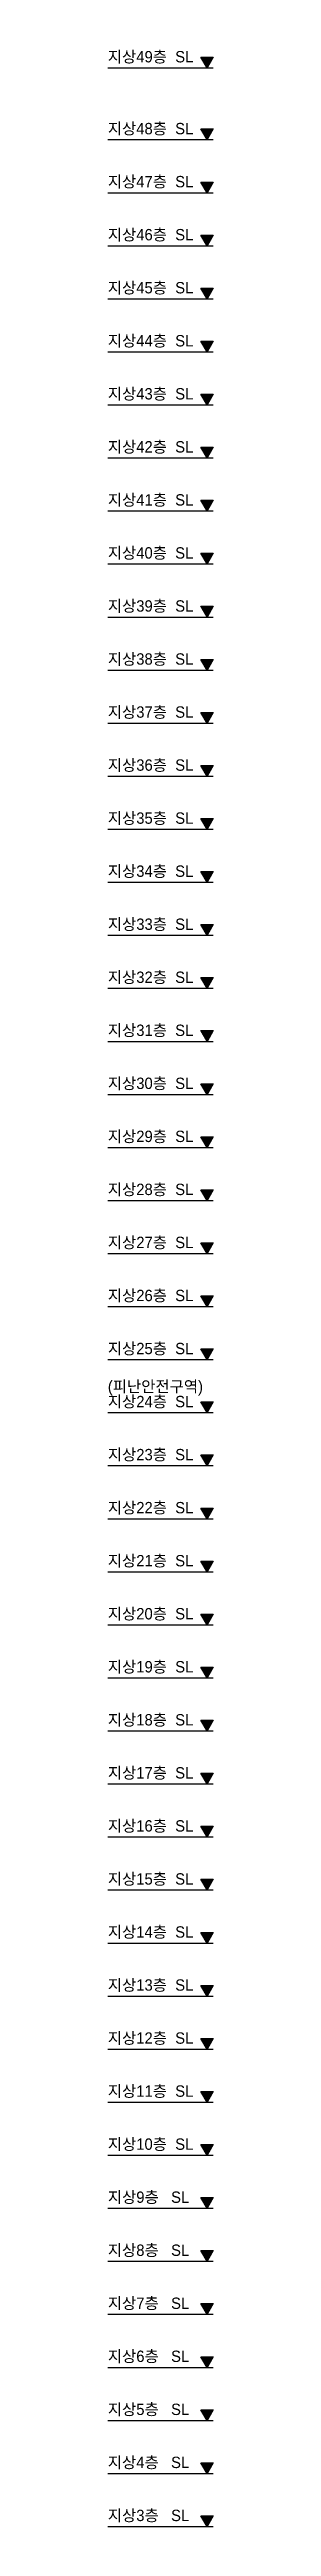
# Model space of a CAD drawing. Header units: millimetres. Extents: x -670037 to -640203, y 79764 to 182893.
# Drawn here: x -670037 to -665852, y 79764 to 177832 of the extents above; entities that cross this region are included whole.
import ezdxf
from ezdxf.enums import TextEntityAlignment as Align

# ---------------------------------------------------------------- set-up
doc = ezdxf.new("R2010")
doc.units = ezdxf.units.MM
doc.header["$LTSCALE"] = 200
doc.layers.add('TEX', color=3, linetype='Continuous')
doc.styles.add('돋움', font='Dotum.ttf')

msp = doc.modelspace()

# ---------------------------------------------------------------- texts
at = {"layer": 'TEX', "style": '돋움'}
for s, p in [('지상49층  SL', (-670037, 177548)), ('지상48층  SL', (-670037, 174702)), ('지상47층  SL', (-670037, 172602)), ('지상46층  SL', (-670037, 170502)), ('지상45층  SL', (-670037, 168402)), ('지상44층  SL', (-670037, 166302)), ('지상43층  SL', (-670037, 164202)), ('지상42층  SL', (-670037, 162102)), ('지상41층  SL', (-670037, 160002)), ('지상40층  SL', (-670037, 157902)), ('지상39층  SL', (-670037, 155802)), ('지상38층  SL', (-670037, 153702)), ('지상37층  SL', (-670037, 151602)), ('지상36층  SL', (-670037, 149502)), ('지상35층  SL', (-670037, 147402)), ('지상34층  SL', (-670037, 145302)), ('지상33층  SL', (-670037, 143202)), ('지상32층  SL', (-670037, 141102)), ('지상31층  SL', (-670037, 139002)), ('지상30층  SL', (-670037, 136902)), ('지상29층  SL', (-670037, 134802)), ('지상28층  SL', (-670037, 132702)), ('지상27층  SL', (-670037, 130602)), ('지상26층  SL', (-670037, 128502)), ('지상25층  SL', (-670037, 126402)), ('지상24층  SL', (-670037, 124302)), ('(피난안전구역)', (-670037, 124902)), ('지상23층  SL', (-670037, 122202)), ('지상22층  SL', (-670037, 120102)), ('지상21층  SL', (-670037, 118002)), ('지상20층  SL', (-670037, 115902)), ('지상19층  SL', (-670037, 113802)), ('지상18층  SL', (-670037, 111702)), ('지상17층  SL', (-670037, 109602)), ('지상16층  SL', (-670037, 107502)), ('지상15층  SL', (-670037, 105402)), ('지상14층  SL', (-670037, 103302)), ('지상13층  SL', (-670037, 101202)), ('지상12층  SL', (-670037, 99102)), ('지상11층  SL', (-670037, 97002)), ('지상10층  SL', (-670037, 94902)), ('지상9층   SL', (-670037, 92802)), ('지상8층   SL', (-670037, 90702)), ('지상7층   SL', (-670037, 88602)), ('지상6층   SL', (-670037, 86502)), ('지상5층   SL', (-670037, 84402)), ('지상4층   SL', (-670037, 82302)), ('지상3층   SL', (-670037, 80202))]:
    msp.add_text(s, height=450, dxfattribs=at).set_placement(p, align=Align.MIDDLE_LEFT)

# ---------------------------------------------------------------- hatches: boundary and pattern name
for points in [[(-666340, 177532), (-666096, 177532), (-666096, 177110)], [(-665852, 177532), (-666096, 177532), (-666096, 177110)], [(-666340, 174687), (-666096, 174687), (-666096, 174264)], [(-665852, 174687), (-666096, 174687), (-666096, 174264)], [(-666340, 172587), (-666096, 172587), (-666096, 172164)], [(-665852, 172587), (-666096, 172587), (-666096, 172164)], [(-666340, 170487), (-666096, 170487), (-666096, 170064)], [(-665852, 170487), (-666096, 170487), (-666096, 170064)], [(-666340, 168387), (-666096, 168387), (-666096, 167964)], [(-665852, 168387), (-666096, 168387), (-666096, 167964)], [(-666340, 166287), (-666096, 166287), (-666096, 165864)], [(-665852, 166287), (-666096, 166287), (-666096, 165864)], [(-666340, 164187), (-666096, 164187), (-666096, 163764)], [(-665852, 164187), (-666096, 164187), (-666096, 163764)], [(-666340, 162087), (-666096, 162087), (-666096, 161664)], [(-665852, 162087), (-666096, 162087), (-666096, 161664)], [(-666340, 159987), (-666096, 159987), (-666096, 159564)], [(-665852, 159987), (-666096, 159987), (-666096, 159564)], [(-666340, 157887), (-666096, 157887), (-666096, 157464)], [(-665852, 157887), (-666096, 157887), (-666096, 157464)], [(-666340, 155787), (-666096, 155787), (-666096, 155364)], [(-665852, 155787), (-666096, 155787), (-666096, 155364)], [(-666340, 153687), (-666096, 153687), (-666096, 153264)], [(-665852, 153687), (-666096, 153687), (-666096, 153264)], [(-666340, 151587), (-666096, 151587), (-666096, 151164)], [(-665852, 151587), (-666096, 151587), (-666096, 151164)], [(-666340, 149487), (-666096, 149487), (-666096, 149064)], [(-665852, 149487), (-666096, 149487), (-666096, 149064)], [(-666340, 147387), (-666096, 147387), (-666096, 146964)], [(-665852, 147387), (-666096, 147387), (-666096, 146964)], [(-666340, 145287), (-666096, 145287), (-666096, 144864)], [(-665852, 145287), (-666096, 145287), (-666096, 144864)], [(-666340, 143187), (-666096, 143187), (-666096, 142764)], [(-665852, 143187), (-666096, 143187), (-666096, 142764)], [(-666340, 141087), (-666096, 141087), (-666096, 140664)], [(-665852, 141087), (-666096, 141087), (-666096, 140664)], [(-666340, 138987), (-666096, 138987), (-666096, 138564)], [(-665852, 138987), (-666096, 138987), (-666096, 138564)], [(-666340, 136887), (-666096, 136887), (-666096, 136464)], [(-665852, 136887), (-666096, 136887), (-666096, 136464)], [(-666340, 134787), (-666096, 134787), (-666096, 134364)], [(-665852, 134787), (-666096, 134787), (-666096, 134364)], [(-666340, 132687), (-666096, 132687), (-666096, 132264)], [(-665852, 132687), (-666096, 132687), (-666096, 132264)], [(-666340, 130587), (-666096, 130587), (-666096, 130164)], [(-665852, 130587), (-666096, 130587), (-666096, 130164)], [(-666340, 128487), (-666096, 128487), (-666096, 128064)], [(-665852, 128487), (-666096, 128487), (-666096, 128064)], [(-666340, 126387), (-666096, 126387), (-666096, 125964)], [(-665852, 126387), (-666096, 126387), (-666096, 125964)], [(-666340, 124287), (-666096, 124287), (-666096, 123864)], [(-665852, 124287), (-666096, 124287), (-666096, 123864)], [(-666340, 122187), (-666096, 122187), (-666096, 121764)], [(-665852, 122187), (-666096, 122187), (-666096, 121764)], [(-666340, 120087), (-666096, 120087), (-666096, 119664)], [(-665852, 120087), (-666096, 120087), (-666096, 119664)], [(-666340, 117987), (-666096, 117987), (-666096, 117564)], [(-665852, 117987), (-666096, 117987), (-666096, 117564)], [(-666340, 115887), (-666096, 115887), (-666096, 115464)], [(-665852, 115887), (-666096, 115887), (-666096, 115464)], [(-666340, 113787), (-666096, 113787), (-666096, 113364)], [(-665852, 113787), (-666096, 113787), (-666096, 113364)], [(-666340, 111687), (-666096, 111687), (-666096, 111264)], [(-665852, 111687), (-666096, 111687), (-666096, 111264)], [(-666340, 109587), (-666096, 109587), (-666096, 109164)], [(-665852, 109587), (-666096, 109587), (-666096, 109164)], [(-666340, 107487), (-666096, 107487), (-666096, 107064)], [(-665852, 107487), (-666096, 107487), (-666096, 107064)], [(-666340, 105387), (-666096, 105387), (-666096, 104964)], [(-665852, 105387), (-666096, 105387), (-666096, 104964)], [(-666340, 103287), (-666096, 103287), (-666096, 102864)], [(-665852, 103287), (-666096, 103287), (-666096, 102864)], [(-666340, 101187), (-666096, 101187), (-666096, 100764)], [(-665852, 101187), (-666096, 101187), (-666096, 100764)], [(-666340, 99087), (-666096, 99087), (-666096, 98664)], [(-665852, 99087), (-666096, 99087), (-666096, 98664)], [(-666340, 96987), (-666096, 96987), (-666096, 96564)], [(-665852, 96987), (-666096, 96987), (-666096, 96564)], [(-666340, 94887), (-666096, 94887), (-666096, 94464)], [(-665852, 94887), (-666096, 94887), (-666096, 94464)], [(-666340, 92787), (-666096, 92787), (-666096, 92364)], [(-665852, 92787), (-666096, 92787), (-666096, 92364)], [(-666340, 90687), (-666096, 90687), (-666096, 90264)], [(-665852, 90687), (-666096, 90687), (-666096, 90264)], [(-666340, 88587), (-666096, 88587), (-666096, 88164)], [(-665852, 88587), (-666096, 88587), (-666096, 88164)], [(-666340, 86487), (-666096, 86487), (-666096, 86064)], [(-665852, 86487), (-666096, 86487), (-666096, 86064)], [(-666340, 84387), (-666096, 84387), (-666096, 83964)], [(-665852, 84387), (-666096, 84387), (-666096, 83964)], [(-666340, 82287), (-666096, 82287), (-666096, 81864)], [(-665852, 82287), (-666096, 82287), (-666096, 81864)], [(-666340, 80187), (-666096, 80187), (-666096, 79764)], [(-665852, 80187), (-666096, 80187), (-666096, 79764)]]:
    msp.add_hatch(color=256).paths.add_polyline_path(points)

# ---------------------------------------------------------------- linework, layer by layer
for p, q in [((-666096, 177110), (-666340, 177532)), ((-666340, 177532), (-665852, 177532)), ((-665852, 177532), (-666096, 177110)), ((-670037, 177110), (-665852, 177110)), ((-666096, 174264), (-666340, 174687)), ((-666340, 174687), (-665852, 174687)), ((-665852, 174687), (-666096, 174264)), ((-670037, 174264), (-665852, 174264)), ((-670037, 172164), (-665852, 172164)), ((-666096, 172164), (-666340, 172587)), ((-666340, 172587), (-665852, 172587)), ((-665852, 172587), (-666096, 172164)), ((-670037, 170064), (-665852, 170064)), ((-666096, 170064), (-666340, 170487)), ((-666340, 170487), (-665852, 170487)), ((-665852, 170487), (-666096, 170064)), ((-670037, 167964), (-665852, 167964)), ((-666096, 167964), (-666340, 168387)), ((-666340, 168387), (-665852, 168387)), ((-665852, 168387), (-666096, 167964)), ((-670037, 165864), (-665852, 165864)), ((-666096, 165864), (-666340, 166287)), ((-666340, 166287), (-665852, 166287)), ((-665852, 166287), (-666096, 165864)), ((-666096, 163764), (-666340, 164187)), ((-666340, 164187), (-665852, 164187)), ((-665852, 164187), (-666096, 163764)), ((-670037, 163764), (-665852, 163764)), ((-666096, 161664), (-666340, 162087)), ((-666340, 162087), (-665852, 162087)), ((-665852, 162087), (-666096, 161664)), ((-670037, 161664), (-665852, 161664)), ((-666096, 159564), (-666340, 159987)), ((-666340, 159987), (-665852, 159987)), ((-665852, 159987), (-666096, 159564)), ((-670037, 159564), (-665852, 159564)), ((-670037, 157464), (-665852, 157464)), ((-666096, 157464), (-666340, 157887)), ((-666340, 157887), (-665852, 157887)), ((-665852, 157887), (-666096, 157464)), ((-670037, 155364), (-665852, 155364)), ((-666096, 155364), (-666340, 155787)), ((-666340, 155787), (-665852, 155787)), ((-665852, 155787), (-666096, 155364)), ((-670037, 153264), (-665852, 153264)), ((-666096, 153264), (-666340, 153687)), ((-666340, 153687), (-665852, 153687)), ((-665852, 153687), (-666096, 153264)), ((-670037, 151164), (-665852, 151164)), ((-666096, 151164), (-666340, 151587)), ((-666340, 151587), (-665852, 151587)), ((-665852, 151587), (-666096, 151164)), ((-670037, 149064), (-665852, 149064)), ((-666096, 149064), (-666340, 149487)), ((-666340, 149487), (-665852, 149487)), ((-665852, 149487), (-666096, 149064)), ((-666096, 146964), (-666340, 147387)), ((-666340, 147387), (-665852, 147387)), ((-665852, 147387), (-666096, 146964)), ((-670037, 146964), (-665852, 146964)), ((-666096, 144864), (-666340, 145287)), ((-666340, 145287), (-665852, 145287)), ((-665852, 145287), (-666096, 144864)), ((-670037, 144864), (-665852, 144864)), ((-666096, 142764), (-666340, 143187)), ((-666340, 143187), (-665852, 143187)), ((-665852, 143187), (-666096, 142764)), ((-670037, 142764), (-665852, 142764)), ((-670037, 140664), (-665852, 140664)), ((-666096, 140664), (-666340, 141087)), ((-666340, 141087), (-665852, 141087)), ((-665852, 141087), (-666096, 140664)), ((-670037, 138564), (-665852, 138564)), ((-666096, 138564), (-666340, 138987)), ((-666340, 138987), (-665852, 138987)), ((-665852, 138987), (-666096, 138564)), ((-670037, 136464), (-665852, 136464)), ((-666096, 136464), (-666340, 136887)), ((-666340, 136887), (-665852, 136887)), ((-665852, 136887), (-666096, 136464)), ((-670037, 134364), (-665852, 134364)), ((-666096, 134364), (-666340, 134787)), ((-666340, 134787), (-665852, 134787)), ((-665852, 134787), (-666096, 134364)), ((-666096, 132264), (-666340, 132687)), ((-666340, 132687), (-665852, 132687)), ((-665852, 132687), (-666096, 132264)), ((-670037, 132264), (-665852, 132264)), ((-666096, 130164), (-666340, 130587)), ((-666340, 130587), (-665852, 130587)), ((-665852, 130587), (-666096, 130164)), ((-670037, 130164), (-665852, 130164)), ((-666096, 128064), (-666340, 128487)), ((-666340, 128487), (-665852, 128487)), ((-665852, 128487), (-666096, 128064)), ((-670037, 128064), (-665852, 128064)), ((-670037, 125964), (-665852, 125964)), ((-666096, 125964), (-666340, 126387)), ((-666340, 126387), (-665852, 126387)), ((-665852, 126387), (-666096, 125964)), ((-670037, 123864), (-665852, 123864)), ((-666096, 123864), (-666340, 124287)), ((-666340, 124287), (-665852, 124287)), ((-665852, 124287), (-666096, 123864)), ((-670037, 121764), (-665852, 121764)), ((-666096, 121764), (-666340, 122187)), ((-666340, 122187), (-665852, 122187)), ((-665852, 122187), (-666096, 121764)), ((-670037, 119664), (-665852, 119664)), ((-666096, 119664), (-666340, 120087)), ((-666340, 120087), (-665852, 120087)), ((-665852, 120087), (-666096, 119664)), ((-666096, 117564), (-666340, 117987)), ((-666340, 117987), (-665852, 117987)), ((-665852, 117987), (-666096, 117564)), ((-670037, 117564), (-665852, 117564)), ((-666096, 115464), (-666340, 115887)), ((-666340, 115887), (-665852, 115887)), ((-665852, 115887), (-666096, 115464)), ((-670037, 115464), (-665852, 115464)), ((-666096, 113364), (-666340, 113787)), ((-666340, 113787), (-665852, 113787)), ((-665852, 113787), (-666096, 113364)), ((-670037, 113364), (-665852, 113364)), ((-670037, 111264), (-665852, 111264)), ((-666096, 111264), (-666340, 111687)), ((-666340, 111687), (-665852, 111687)), ((-665852, 111687), (-666096, 111264)), ((-670037, 109164), (-665852, 109164)), ((-666096, 109164), (-666340, 109587)), ((-666340, 109587), (-665852, 109587)), ((-665852, 109587), (-666096, 109164)), ((-670037, 107064), (-665852, 107064)), ((-666096, 107064), (-666340, 107487)), ((-666340, 107487), (-665852, 107487)), ((-665852, 107487), (-666096, 107064)), ((-670037, 104964), (-665852, 104964)), ((-666096, 104964), (-666340, 105387)), ((-666340, 105387), (-665852, 105387)), ((-665852, 105387), (-666096, 104964)), ((-666096, 102864), (-666340, 103287)), ((-666340, 103287), (-665852, 103287)), ((-665852, 103287), (-666096, 102864)), ((-670037, 102864), (-665852, 102864)), ((-666096, 100764), (-666340, 101187)), ((-666340, 101187), (-665852, 101187)), ((-665852, 101187), (-666096, 100764)), ((-670037, 100764), (-665852, 100764)), ((-666096, 98664), (-666340, 99087)), ((-666340, 99087), (-665852, 99087)), ((-665852, 99087), (-666096, 98664)), ((-670037, 98664), (-665852, 98664)), ((-670037, 96564), (-665852, 96564)), ((-666096, 96564), (-666340, 96987)), ((-666340, 96987), (-665852, 96987)), ((-665852, 96987), (-666096, 96564)), ((-670037, 94464), (-665852, 94464)), ((-666096, 94464), (-666340, 94887)), ((-666340, 94887), (-665852, 94887)), ((-665852, 94887), (-666096, 94464)), ((-670037, 92364), (-665852, 92364)), ((-666096, 92364), (-666340, 92787)), ((-666340, 92787), (-665852, 92787)), ((-665852, 92787), (-666096, 92364)), ((-670037, 90264), (-665852, 90264)), ((-666096, 90264), (-666340, 90687)), ((-666340, 90687), (-665852, 90687)), ((-665852, 90687), (-666096, 90264)), ((-666096, 88164), (-666340, 88587)), ((-666340, 88587), (-665852, 88587)), ((-665852, 88587), (-666096, 88164)), ((-670037, 88164), (-665852, 88164)), ((-666096, 86064), (-666340, 86487)), ((-666340, 86487), (-665852, 86487)), ((-665852, 86487), (-666096, 86064)), ((-670037, 86064), (-665852, 86064)), ((-666096, 83964), (-666340, 84387)), ((-666340, 84387), (-665852, 84387)), ((-665852, 84387), (-666096, 83964)), ((-670037, 83964), (-665852, 83964)), ((-670037, 81864), (-665852, 81864)), ((-666096, 81864), (-666340, 82287)), ((-666340, 82287), (-665852, 82287)), ((-665852, 82287), (-666096, 81864)), ((-670037, 79764), (-665852, 79764)), ((-666096, 79764), (-666340, 80187)), ((-666340, 80187), (-665852, 80187)), ((-665852, 80187), (-666096, 79764))]:
    msp.add_line(p, q)

msp.set_redraw_order([(e.dxf.handle, doc.entitydb.next_handle()) for e in msp.query("TEXT MTEXT ATTDEF DIMENSION ARC_DIMENSION")])  # texts and dimensions are drawn at this point

doc.saveas('drawing.dxf')
